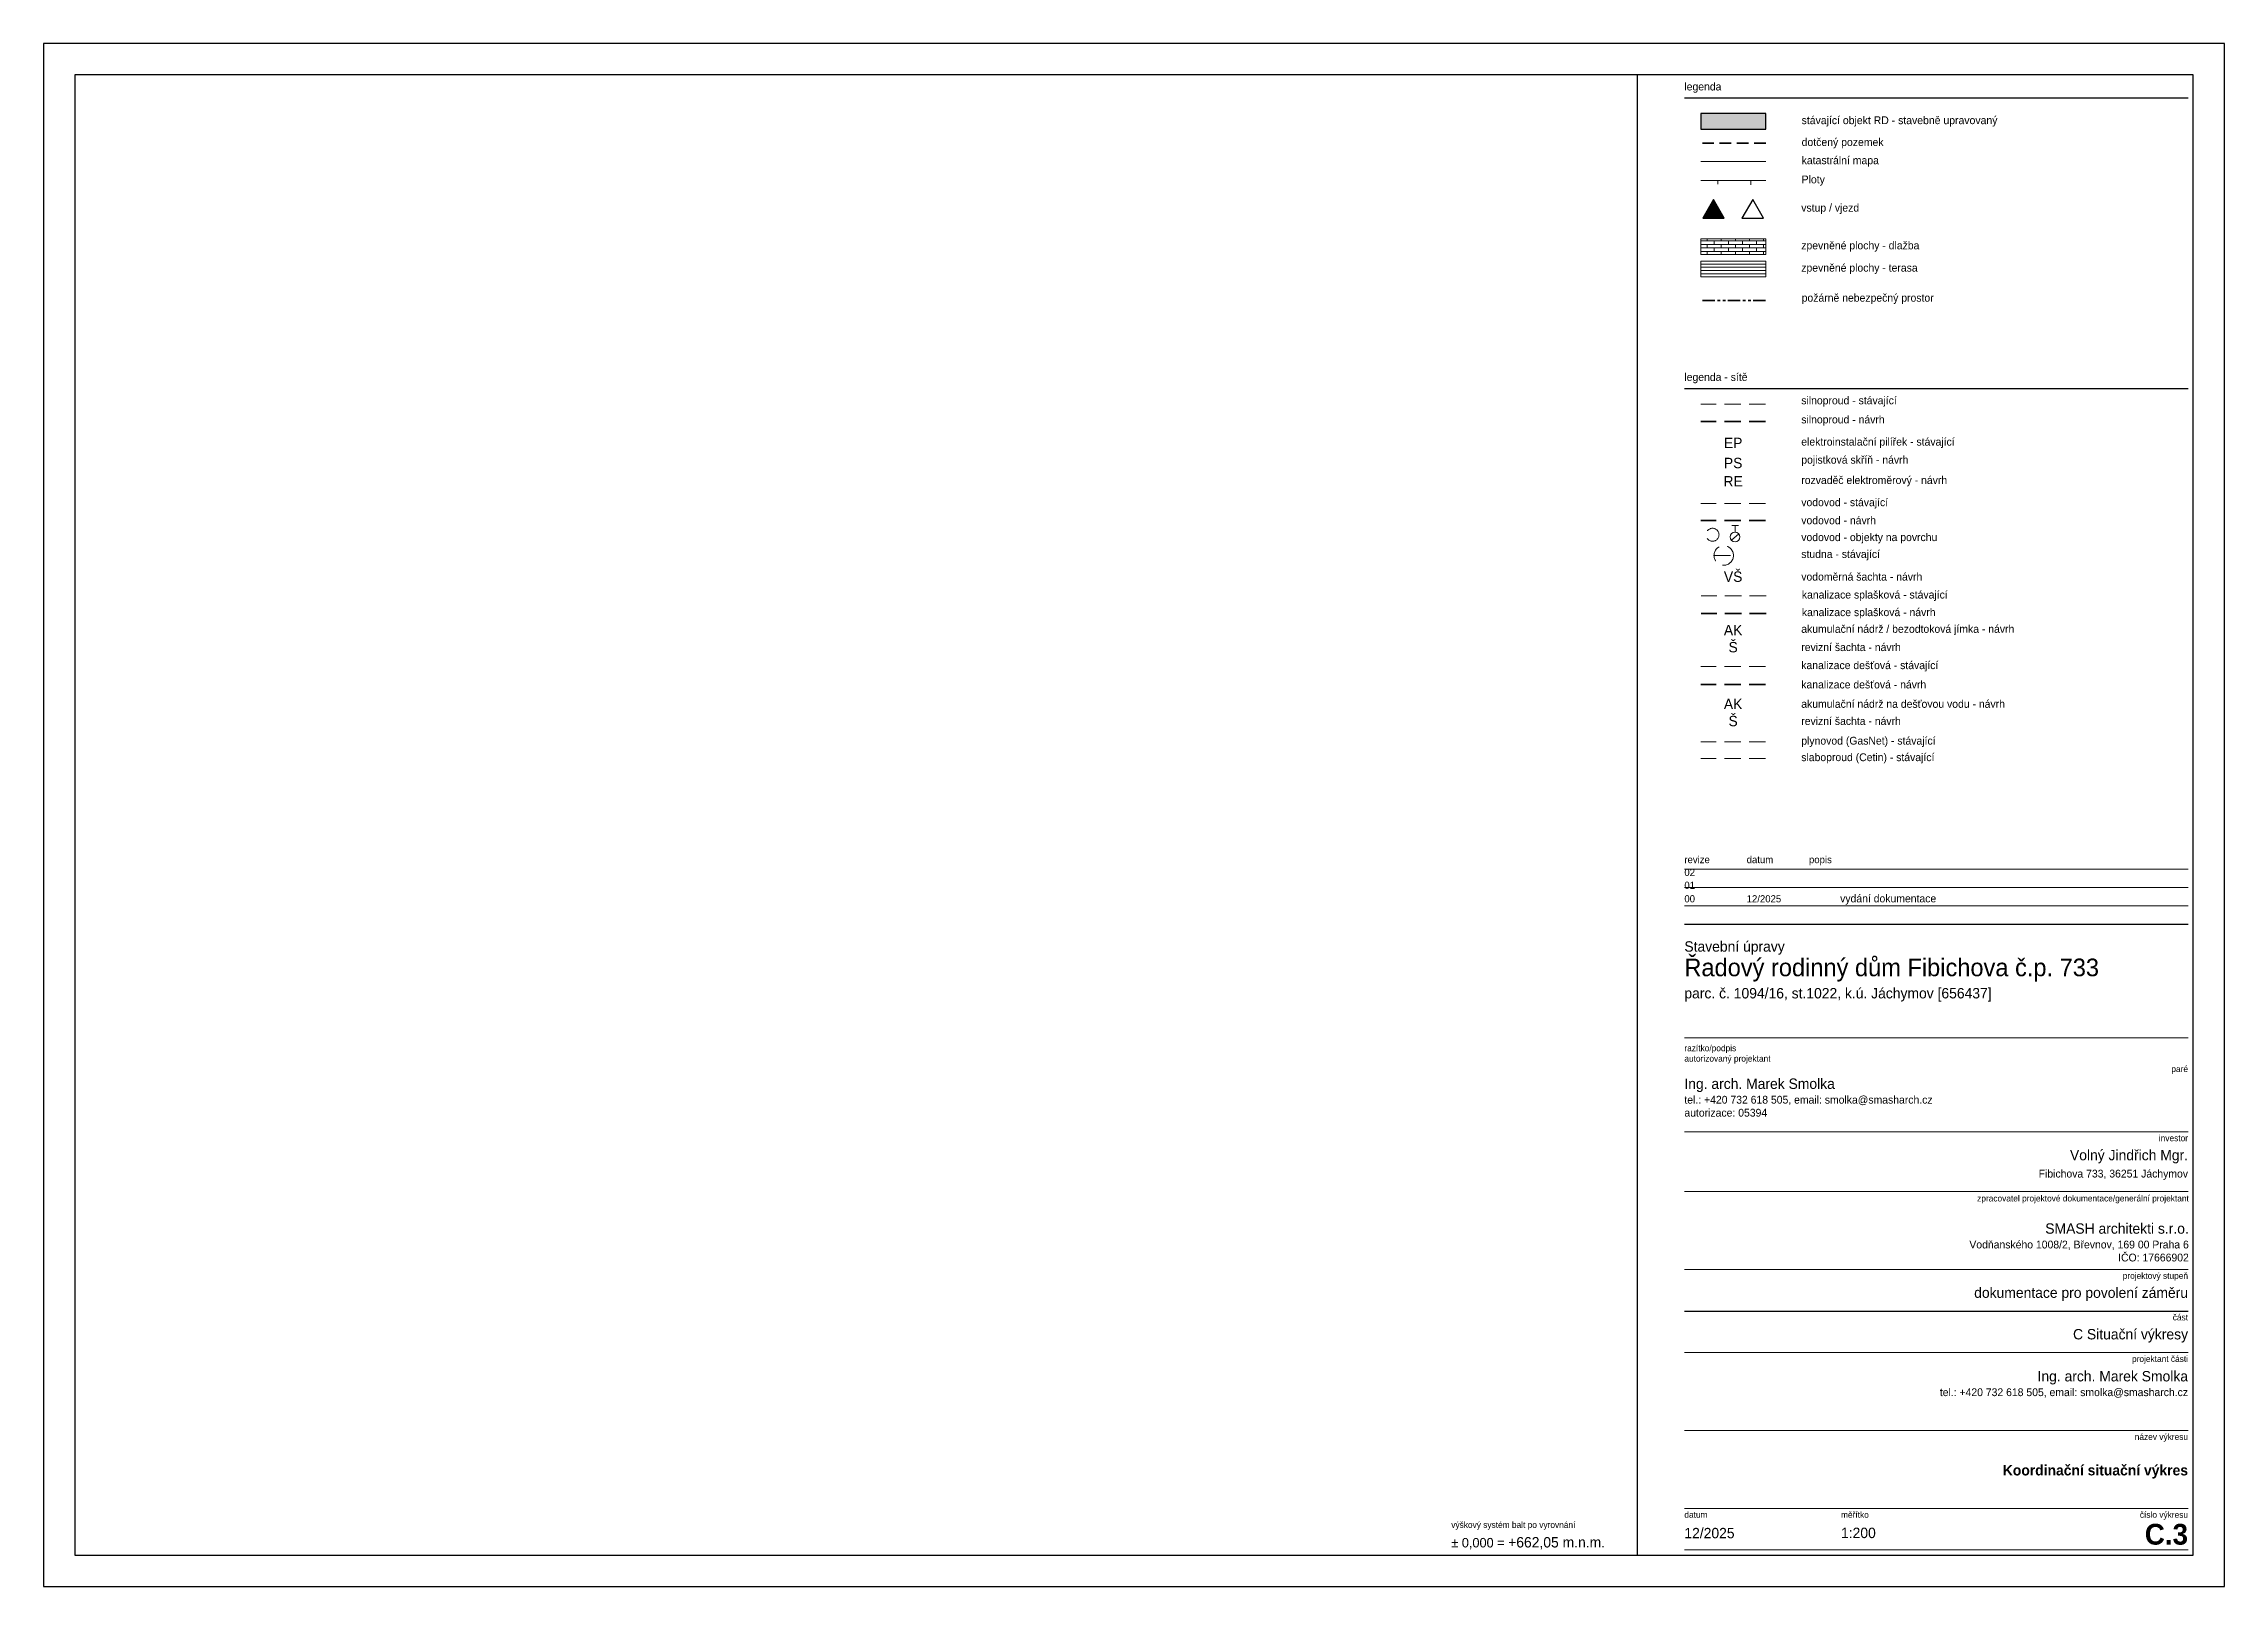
# Model space of a CAD drawing. Extents: x -847523 to -842720, y -997842 to -995984.
# Drawn here: x -842848.5 to -842764.5, y -997818.3 to -997758.9 of the extents above; entities that cross this region are included whole.
import ezdxf

# ---------------------------------------------------------------- set-up
doc = ezdxf.new("R2010")
doc.units = 0
doc.header["$MEASUREMENT"] = 0
doc.linetypes.add('DASHED', pattern=[19.05, 12.7, -6.35])
doc.linetypes.add('PHANTOM2', pattern=[31.75, 15.875, -3.175, 3.175, -3.175, 3.175, -3.175])
for name, color, linetype, lineweight, true_color in [('_ značky hranice', 1, 'DASHED', 35, 0xf60000), ('km_požárně nebezpečný prostor', 15, 'PHANTOM2', 35, 0x944c49), ('Obrysy situace další', 1, 'DASHED', 9, 0xff1413), ('SM _ výrazná červená', 12, 'Continuous', 30, 0xda0c01), ('SM_sit srafa', 254, 'Continuous', 5, 0xffd5d5), ('sítě_CETIN_stávající_podzemní', 212, 'DASHED', 15, 0xd12dd7), ('sítě_ELE_návrh', 12, 'DASHED', 35, 0xc20000), ('sítě_ELE_stávající_NN_podzemní', 12, 'DASHED', 9, 0xc20000), ('sítě_KANALIZACE_dešťová_návrh', 96, 'DASHED', 35, 0x006b00), ('sítě_KANALIZACE_dešťová_stav', 96, 'DASHED', 9, 0x006b00), ('sítě_KANALIZACE_splašková_návrh', 34, 'DASHED', 35, 0xad5700), ('sítě_KANALIZACE_splašková_stav', 34, 'DASHED', 9, 0xad5700), ('sítě_PLYN_stávající', 40, 'DASHED', 15, 0xf9c61f), ('sítě_VODA_návrh', 161, 'DASHED', 35, 0x5c9aff), ('sítě_VODA_stávající', 161, 'DASHED', 15, 0x5c9aff), ('Z _ mapa-KN', 142, 'Continuous', 15, 0x0088b5)]:
    doc.layers.add(name, color=color, linetype=linetype, lineweight=lineweight, true_color=true_color)
doc.layers.add('km__netisk', color=251, linetype='Continuous', plot=False)
for name, color, linetype, lineweight in [('km_kóty', 4, 'Continuous', 0), ('km_rozpiska', 7, 'Continuous', 0), ('Z _ MERENI', 7, 'Continuous', 9)]:
    doc.layers.add(name, color=color, linetype=linetype, lineweight=lineweight)
doc.styles.add('km_style', font='GOTHIC.TTF')

msp = doc.modelspace()

# ---------------------------------------------------------------- texts
at = {"layer": 'km_rozpiska', "line_spacing_factor": 1.2, "style": 'km_style'}
for s, width, insert, char_height, attachment_point in [('\\pxa0.25;legenda', 4000, (-842785.324, -997760.378), 0.3, 1), ('stávající objekt RD - stavebně upravovaný', 31.11615, (-842780.807, -997761.871), 0.30112, 4), ('dotčený pozemek', 31.11615, (-842780.807, -997762.712), 0.30112, 4), ('katastrální mapa', 31.11615, (-842780.807, -997763.412), 0.30112, 4), ('Ploty', 31.11615, (-842780.807, -997764.15), 0.3011, 4), ('vstup / vjezd', 14.9, (-842780.821, -997765.238), 0.3, 4), ('zpevněné plochy - dlažba', 14.9, (-842780.821, -997766.69), 0.3, 4), ('zpevněné plochy - terasa', 14.9, (-842780.821, -997767.549), 0.3, 4), ('požárně nebezpečný prostor', 11.175, (-842780.806, -997768.706), 0.3, 4), ('\\pxa0.25;legenda - sítě', 4000, (-842785.324, -997771.562), 0.3, 1), ('silnoproud - stávající', 14.9, (-842780.821, -997772.657), 0.3, 4), ('silnoproud - návrh', 14.9, (-842780.821, -997773.393), 0.3, 4), ('elektroinstalační pilířek - stávající', 14.9, (-842780.821, -997774.248), 0.3, 4), ('pojistková skříň - návrh', 14.9, (-842780.821, -997774.944), 0.3, 4), ('rozvaděč elektroměrový - návrh', 14.9, (-842780.821, -997775.727), 0.3, 4), ('vodovod - stávající', 14.9, (-842780.821, -997776.58), 0.3, 4), ('vodovod - návrh', 14.9, (-842780.821, -997777.232), 0.3, 4), ('vodovod - objekty na povrchu', 14.9, (-842780.821, -997777.925), 0.3, 4), ('studna - stávající', 14.9, (-842780.821, -997778.574), 0.3, 4), ('vodoměrná šachta - návrh', 14.9, (-842780.821, -997779.402), 0.3, 4), ('kanalizace splašková - stávající', 14.9, (-842780.799, -997780.136), 0.3, 4), ('akumulační nádrž / bezodtoková jímka - návrh', 14.9, (-842780.821, -997781.456), 0.3, 4), ('kanalizace splašková - návrh', 14.9, (-842780.799, -997780.814), 0.3, 4), ('revizní šachta - návrh', 14.9, (-842780.821, -997782.116), 0.3, 4), ('kanalizace dešťová - stávající', 14.9, (-842780.821, -997782.854), 0.3, 4), ('kanalizace dešťová - návrh', 14.9, (-842780.821, -997783.554), 0.3, 4), ('akumulační nádrž na dešťovou vodu - návrh', 14.9, (-842780.821, -997784.3), 0.3, 4), ('revizní šachta - návrh', 14.9, (-842780.821, -997784.96), 0.3, 4), ('plynovod (GasNet) - stávající', 14.9, (-842780.821, -997785.76), 0.3, 4), ('slaboproud (Cetin) - stávající', 14.9, (-842780.821, -997786.397), 0.3, 4)]:
    msp.add_mtext_dynamic_manual_height_columns(s, width=width, gutter_width=12.5, heights=[0], dxfattribs=dict(at, insert=insert, char_height=char_height, attachment_point=attachment_point))
at = {"layer": 'km_rozpiska', "insert": (-842785.324, -997790.155), "char_height": 0.3, "width": 19.4, "attachment_point": 1, "line_spacing_factor": 1.2, "style": 'km_style'}
msp.add_mtext('\\pxa0.66667,sm1.07917;{\\H0.91667x;revize^I^Idatum^I^Ipopis\\P02^I^I\\P01^I^I^I\\P00^I^I12/2025^I^I}vydání dokumentace ', dxfattribs=at)
at = {"layer": 'km_rozpiska', "ltscale": 0.5, "rotation": 0, "style": 'km_style'}
for s, insert, char_height, width, attachment_point in [('paré', (-842765.924, -997798.233), 0.24, 17.82, 3), ('název výkresu', (-842765.924, -997812.396), 0.24, 17.82, 3), ('\\fCentury Gothic|b1|i0|c238|p34;Koordinační situační výkres', (-842765.924, -997813.864), 0.4, 19.4, 6), ('měřítko', (-842779.29, -997815.396), 0.24, 2.20928, 1), ('číslo výkresu', (-842765.924, -997815.396), 0.24, 6.81072, 3), ('1:200', (-842779.29, -997816.219), 0.4, 2.83513, 4), ('\\fCentury Gothic|b1|i0|c238|p34;C.3', (-842765.924, -997816.275), 0.8, 12.60785, 6)]:
    msp.add_mtext(s, dxfattribs=dict(at, insert=insert, char_height=char_height, width=width, attachment_point=attachment_point))

# ---------------------------------------------------------------- blocks, each defined once
blk = doc.blocks.new('vstup')
at = {"lineweight": 30}
blk.add_lwpolyline([(0, 0), (-0.416, -0.72), (0.416, -0.72)], close=True, dxfattribs=at)
blk = doc.blocks.new('hlavní vstup')
h = blk.add_hatch(color=256)
h.dxf.hatch_style = 1
h.paths.add_polyline_path([(0, 0), (-0.416, -0.72), (0.416, -0.72)])
at = {"lineweight": 30}
blk.add_lwpolyline([(0, 0), (-0.416, -0.72), (0.416, -0.72)], close=True, dxfattribs=at)
blk = doc.blocks.new('projektant')
at = {"layer": 'km_rozpiska', "ltscale": 0.5, "width": 10000, "rotation": 0, "style": 'km_style'}
for s, insert, char_height, attachment_point in [('Ing. arch. Marek Smolka\\P\\H0.75x;tel.: +420 732 618 505, email: smolka@smasharch.cz', (0, -611), 200, 6), ('projektant části', (0, -60), 120, 3)]:
    blk.add_mtext(s, dxfattribs=dict(at, insert=insert, char_height=char_height, attachment_point=attachment_point))
blk = doc.blocks.new('datum')
at = {"layer": 'km_rozpiska', "ltscale": 0.5, "rotation": 0, "style": 'km_style'}
for s, insert, char_height, width, attachment_point in [('datum', (0, -60), 120, 8910, 1), ('12/2025', (0, -476), 200, 2272.24, 4)]:
    blk.add_mtext(s, dxfattribs=dict(at, insert=insert, char_height=char_height, width=width, attachment_point=attachment_point))
blk = doc.blocks.new('část')
at = {"layer": 'km_rozpiska', "ltscale": 0.5, "rotation": 0, "style": 'km_style'}
for s, insert, char_height, width, attachment_point in [('C Situační výkresy', (0, -476), 200, 10000, 6), ('část', (0, -60), 120, 8910, 3)]:
    blk.add_mtext(s, dxfattribs=dict(at, insert=insert, char_height=char_height, width=width, attachment_point=attachment_point))
blk = doc.blocks.new('investor')
at = {"layer": 'km_rozpiska', "ltscale": 0.5, "rotation": 0, "style": 'km_style'}
for s, insert, char_height, width, attachment_point in [('\\fCentury Gothic|b0|i0|c238;Volný Jindřich Mgr.', (0, -476), 200, 10000, 6), ('investor', (0, -60), 120, 8910, 3), ('\\fCentury Gothic|b0|i0|c238;Fibichova 733, 36251 Jáchymov', (0, -826), 150, 10000, 6)]:
    blk.add_mtext(s, dxfattribs=dict(at, insert=insert, char_height=char_height, width=width, attachment_point=attachment_point))
blk = doc.blocks.new('projektový stupeň')
at = {"layer": 'km_rozpiska', "ltscale": 0.5, "rotation": 0, "style": 'km_style'}
for s, insert, char_height, width, attachment_point in [(' dokumentace pro povolení záměru', (0, -476), 200, 10000, 6), ('projektový stupeň', (0, -60), 120, 8910, 3)]:
    blk.add_mtext(s, dxfattribs=dict(at, insert=insert, char_height=char_height, width=width, attachment_point=attachment_point))
blk = doc.blocks.new('razítko a podpis')
at = {"layer": 'km_rozpiska', "ltscale": 0.5, "style": 'km_style'}
for s, insert, char_height, width, attachment_point, rotation in [('\\fCentury Gothic|b0|i0;razítko/podpis\\Pautorizovaný projektant', (0, -2741), 180, 13365, 1, 0), ('\\fCentury Gothic|b0|i0|c238;Ing. arch. Marek Smolka\\H0.75x;\\Ptel.: +420 732 618 505, email: smolka@smasharch.cz\\Pautorizace: 05394', (0, -4260), 300, 15000, 4, 360)]:
    blk.add_mtext(s, dxfattribs=dict(at, insert=insert, char_height=char_height, width=width, attachment_point=attachment_point, rotation=rotation))
blk = doc.blocks.new('hlavní projektant')
at = {"layer": 'km_rozpiska', "ltscale": 0.5, "width": 10000, "rotation": 0, "style": 'km_style'}
for s, insert, char_height, attachment_point in [('zpracovatel projektové dokumentace/generální projektant', (15, -70), 120, 3), ('SMASH architekti s.r.o.\\H0.75x;\\P\\H1x;Vodňanského 1008/2, Břevnov, 169 00 Praha 6\\H1x;\\P\\H1x;IČO: 17666902', (15, -979), 200, 6)]:
    blk.add_mtext(s, dxfattribs=dict(at, insert=insert, char_height=char_height, attachment_point=attachment_point))
blk = doc.blocks.new('výškový systém')
at = {"layer": 'km_rozpiska', "ltscale": 0.5, "rotation": 0, "style": 'km_style'}
for s, insert, char_height, width, attachment_point in [('výškový systém balt po vyrovnání', (0, -21), 120, 8910, 1), ('\\pxa0.66667,sm1.07917;{\\H0.91667x;± 0,000 = }+662,05 m.n.m.', (0, -436), 200, 3814.67, 4)]:
    blk.add_mtext(s, dxfattribs=dict(at, insert=insert, char_height=char_height, width=width, attachment_point=attachment_point))
blk = doc.blocks.new('název')
at = {"layer": 'km_rozpiska', "ltscale": 0.5, "insert": (0, 146), "char_height": 250, "width": 5000, "attachment_point": 1, "rotation": 0, "style": 'km_style'}
blk.add_mtext('{\\H0.4x;Stavební úpravy}\\P{\\H0.68x;Řadový rodinný dům Fibichova č.p. 733} \\P\\H0.4x;parc. č. 1094/16, st.1022, k.ú. Jáchymov [656437]', dxfattribs=at)
blk = doc.blocks.new('vo_soupe')
at = {"ltscale": 0.1}
blk.add_circle((0, 0), 0.5, dxfattribs=at)
blk = doc.blocks.new('po_hydpo')
at = {"linetype": 'Continuous'}
for p, q in [((-0.56, -0.5), (0.56, 0.5)), ((-0.5, 1.76), (0.5, 1.76)), ((0, 0.75), (0, 1.76))]:
    blk.add_line(p, q, dxfattribs=at)
blk.add_circle((0, 0), 0.75, dxfattribs=at)
blk = doc.blocks.new('vo_studn')
at = {"ltscale": 0.1}
blk.add_line((-0.75, 0), (0.75, 0), dxfattribs=at)
blk.add_circle((0, 0), 0.75, dxfattribs=at)

# ---------------------------------------------------------------- hatches: boundary and pattern name
at = {"layer": 'SM_sit srafa', "ltscale": 100, "true_color": 0xfd8882}
msp.add_hatch(color=11, dxfattribs=at).paths.add_polyline_path([(-842782.187, -997761.57), (-842784.696, -997761.57), (-842784.696, -997762.172), (-842782.187, -997762.172)])
at = {"layer": 'SM_sit srafa', "ltscale": 100}
h = msp.add_hatch(dxfattribs=at)
h.set_pattern_fill('BRICK_STRBOND', color=256, scale=0.002667, style=0)
h.set_pattern_definition([(0, (186190.28315, 404063.59166), (0, 0.135466666667), []), (90, (186190.28315, 404063.59166), (-0.270933333333, 0.135466666667), [0.135466666667, -0.135466666667])])
h.paths.add_polyline_path([(-842782.187, -997766.396), (-842784.696, -997766.396), (-842784.696, -997766.998), (-842782.187, -997766.998)])
at = {"layer": 'SM_sit srafa'}
h = msp.add_hatch(dxfattribs=at)
h.set_pattern_fill('ANSI31', color=256, angle=135, style=0)
h.set_pattern_definition([(180, (0, 0.63827), (0, -0.125), [])])
h.paths.add_polyline_path([(-842782.187, -997767.254), (-842784.696, -997767.254), (-842784.696, -997767.857), (-842782.187, -997767.857)])

# ---------------------------------------------------------------- linework, layer by layer
at = {"layer": '_ značky hranice', "color": 194, "ltscale": 0.035, "true_color": 0x4902a4}
msp.add_lwpolyline([(-842782.187, -997762.712), (-842784.696, -997762.712)], dxfattribs=at)
at = {"layer": 'km__netisk'}
for points in [[(-842848.524, -997818.275), (-842764.524, -997818.275), (-842764.524, -997758.875), (-842848.524, -997758.875)], [(-842848.524, -997818.275), (-842764.524, -997818.275), (-842764.524, -997758.875), (-842848.524, -997758.875)], [(-842787.124, -997817.075), (-842787.124, -997760.075), (-842847.324, -997760.075), (-842847.324, -997817.075)], [(-842847.324, -997817.075), (-842765.724, -997817.075), (-842765.724, -997760.075), (-842847.324, -997760.075)], [(-842787.124, -997817.075), (-842787.124, -997760.075), (-842847.324, -997760.075), (-842847.324, -997817.075)]]:
    msp.add_lwpolyline(points, close=True, dxfattribs=at)
at = {"layer": 'km_požárně nebezpečný prostor', "ltscale": 0.03}
msp.add_lwpolyline([(-842782.193, -997768.765), (-842784.696, -997768.765)], dxfattribs=at)
at = {"layer": 'km_rozpiska', "lineweight": 30}
for points in [[(-842785.324, -997760.967), (-842765.924, -997760.967)], [(-842785.324, -997772.152), (-842765.924, -997772.152)], [(-842785.324, -997792.777), (-842765.924, -997792.777)], [(-842785.324, -997807.675), (-842765.924, -997807.675)]]:
    msp.add_lwpolyline(points, dxfattribs=at)
at = {"layer": 'km_rozpiska'}
for points in [[(-842785.324, -997790.665), (-842765.924, -997790.665)], [(-842785.324, -997791.369), (-842765.924, -997791.369)], [(-842785.324, -997792.073), (-842765.924, -997792.073)], [(-842785.324, -997797.16), (-842765.924, -997797.16)], [(-842785.324, -997800.777), (-842765.924, -997800.777)], [(-842785.324, -997803.075), (-842765.924, -997803.075)], [(-842785.324, -997806.075), (-842765.924, -997806.075)], [(-842785.324, -997809.275), (-842765.924, -997809.275)], [(-842785.324, -997812.275), (-842765.924, -997812.275)], [(-842785.324, -997815.275), (-842765.924, -997815.275)], [(-842785.324, -997816.875), (-842765.924, -997816.875)]]:
    msp.add_lwpolyline(points, dxfattribs=at)
at = {"layer": 'Obrysy situace další', "linetype": 'Continuous', "lineweight": 9, "ltscale": 100}
for points in [[(-842784.696, -997766.396), (-842784.696, -997766.998), (-842782.187, -997766.998), (-842782.187, -997766.396)], [(-842784.696, -997767.254), (-842784.696, -997767.857), (-842782.187, -997767.857), (-842782.187, -997767.254)]]:
    msp.add_lwpolyline(points, close=True, dxfattribs=at)
at = {"layer": 'SM _ výrazná červená', "linetype": 'Continuous', "ltscale": 0.01}
msp.add_lwpolyline([(-842784.696, -997761.57), (-842784.696, -997762.172), (-842782.187, -997762.172), (-842782.187, -997761.57)], close=True, dxfattribs=at)
at = {"layer": 'sítě_CETIN_stávající_podzemní', "ltscale": 0.05, "flags": 128}
msp.add_lwpolyline([(-842782.196, -997786.397), (-842784.696, -997786.397)], dxfattribs=at)
at = {"layer": 'sítě_ELE_návrh', "ltscale": 0.05}
msp.add_lwpolyline([(-842782.196, -997773.424), (-842784.696, -997773.424)], dxfattribs=at)
at = {"layer": 'sítě_ELE_stávající_NN_podzemní', "ltscale": 0.05}
msp.add_lwpolyline([(-842782.196, -997772.754), (-842784.696, -997772.754)], dxfattribs=at)
at = {"layer": 'sítě_KANALIZACE_dešťová_návrh', "ltscale": 0.05}
msp.add_lwpolyline([(-842782.196, -997783.554), (-842784.696, -997783.554)], dxfattribs=at)
at = {"layer": 'sítě_KANALIZACE_dešťová_stav', "ltscale": 0.05}
msp.add_lwpolyline([(-842782.196, -997782.854), (-842784.696, -997782.854)], dxfattribs=at)
at = {"layer": 'sítě_KANALIZACE_splašková_návrh', "ltscale": 0.05}
msp.add_lwpolyline([(-842782.174, -997780.814), (-842784.674, -997780.814)], dxfattribs=at)
at = {"layer": 'sítě_KANALIZACE_splašková_stav', "ltscale": 0.05}
msp.add_lwpolyline([(-842782.174, -997780.136), (-842784.674, -997780.136)], dxfattribs=at)
at = {"layer": 'sítě_PLYN_stávající', "ltscale": 0.05}
msp.add_lwpolyline([(-842782.196, -997785.76), (-842784.696, -997785.76)], dxfattribs=at)
at = {"layer": 'sítě_VODA_návrh', "ltscale": 0.05}
msp.add_lwpolyline([(-842782.196, -997777.232), (-842784.696, -997777.232)], dxfattribs=at)
at = {"layer": 'sítě_VODA_stávající', "ltscale": 0.05}
msp.add_lwpolyline([(-842782.196, -997776.58), (-842784.696, -997776.58)], dxfattribs=at)
at = {"layer": 'Z _ mapa-KN'}
msp.add_lwpolyline([(-842782.187, -997763.412), (-842784.696, -997763.412)], dxfattribs=at)
at = {"layer": 'Z _ MERENI'}
for points in [[(-842782.187, -997764.15), (-842784.696, -997764.15)], [(-842784.04, -997764.15), (-842784.04, -997764.29)], [(-842782.76, -997764.15), (-842782.76, -997764.31)]]:
    msp.add_lwpolyline(points, dxfattribs=at)

# ---------------------------------------------------------------- block references
at = {"layer": 'km_kóty'}
for name, p in [('hlavní vstup', (-842784.202, -997764.878)), ('vstup', (-842782.691, -997764.878))]:
    msp.add_blockref(name, p, dxfattribs=at)
at = {"layer": 'km_rozpiska'}
for name, p, xscale, yscale, zscale in [('název', (-842785.324, -997794.021), 0.00399999999998, 0.00399999999998, 0.00399999999998), ('razítko a podpis', (-842785.324, -997793.777), 0.00133333333333, 0.00133333333333, 0.00133333333333), ('investor', (-842765.924, -997800.777), 0.002, 0.002, 0.002), ('hlavní projektant', (-842765.924, -997803.075), 0.002, 0.002, 0.002), ('projektový stupeň', (-842765.924, -997806.075), 0.002, 0.002, 0.002), ('část', (-842765.924, -997807.675), 0.002, 0.002, 0.002), ('projektant', (-842765.924, -997809.275), 0.002, 0.002, 0.002), ('výškový systém', (-842794.302, -997815.743, -904.368), 0.002, 0.002, 0.002), ('datum', (-842785.324, -997815.275), 0.002, 0.002, 0.002)]:
    msp.add_blockref(name, p, dxfattribs=dict(at, xscale=xscale, yscale=yscale, zscale=zscale))
at = {"layer": 'sítě_VODA_stávající', "linetype": 'Continuous', "ltscale": 0.1, "xscale": 0.5, "yscale": 0.5, "zscale": 0.5}
for name, p in [('vo_soupe', (-842784.239, -997777.784)), ('vo_studn', (-842783.808, -997778.583, -904.368))]:
    msp.add_blockref(name, p, dxfattribs=at)
at = {"layer": 'sítě_VODA_stávající', "linetype": 'Continuous', "xscale": 0.25, "yscale": 0.25, "zscale": 0.25}
msp.add_blockref('po_hydpo', (-842783.37, -997777.87, -904.368), dxfattribs=at)

msp.set_redraw_order([(e.dxf.handle, doc.entitydb.next_handle()) for e in msp.query("TEXT MTEXT ATTDEF DIMENSION ARC_DIMENSION")])  # texts and dimensions are drawn at this point

# ---------------------------------------------------------------- next in the draw order: texts
at = {"layer": 'sítě_ELE_návrh', "ltscale": 0.3, "char_height": 0.4, "attachment_point": 5, "style": 'km_style', "bg_fill": 2}
for s, insert in [('EP', (-842783.446, -997774.248)), ('RE', (-842783.446, -997775.727))]:
    msp.add_mtext_dynamic_manual_height_columns(s, width=1.36168, gutter_width=12.5, heights=[0.667], dxfattribs=dict(at, insert=insert))
at = {"layer": 'sítě_KANALIZACE_dešťová_návrh', "ltscale": 3, "insert": (-842783.446, -997784.3), "char_height": 0.4, "attachment_point": 5, "style": 'km_style', "bg_fill": 2}
msp.add_mtext_dynamic_manual_height_columns('AK', width=1.36168, gutter_width=12.5, heights=[0.667], dxfattribs=at)
at = {"layer": 'sítě_KANALIZACE_splašková_návrh', "ltscale": 3, "insert": (-842783.446, -997781.456), "char_height": 0.4, "attachment_point": 5, "style": 'km_style', "bg_fill": 2}
msp.add_mtext_dynamic_manual_height_columns('AK', width=1.36168, gutter_width=12.5, heights=[0.667], dxfattribs=at)
at = {"layer": 'sítě_VODA_návrh', "ltscale": 3, "insert": (-842783.446, -997779.402), "char_height": 0.4, "attachment_point": 5, "style": 'km_style', "bg_fill": 2}
msp.add_mtext_dynamic_manual_height_columns('VŠ', width=1.36168, gutter_width=12.5, heights=[0.667], dxfattribs=at)

# ---------------------------------------------------------------- next in the draw order: texts
at = {"layer": 'sítě_ELE_návrh', "ltscale": 0.3, "insert": (-842783.446, -997775.025), "char_height": 0.4, "attachment_point": 5, "style": 'km_style', "bg_fill": 2}
msp.add_mtext_dynamic_manual_height_columns('PS', width=1.36168, gutter_width=12.5, heights=[0.667], dxfattribs=at)
at = {"layer": 'sítě_KANALIZACE_dešťová_návrh', "ltscale": 3, "insert": (-842783.446, -997784.96), "char_height": 0.4, "attachment_point": 5, "style": 'km_style', "bg_fill": 2}
msp.add_mtext_dynamic_manual_height_columns('Š', width=1.36168, gutter_width=12.5, heights=[0.667], dxfattribs=at)
at = {"layer": 'sítě_KANALIZACE_splašková_návrh', "ltscale": 3, "insert": (-842783.446, -997782.116), "char_height": 0.4, "attachment_point": 5, "style": 'km_style', "bg_fill": 2}
msp.add_mtext_dynamic_manual_height_columns('Š', width=1.36168, gutter_width=12.5, heights=[0.667], dxfattribs=at)

doc.saveas('drawing.dxf')
